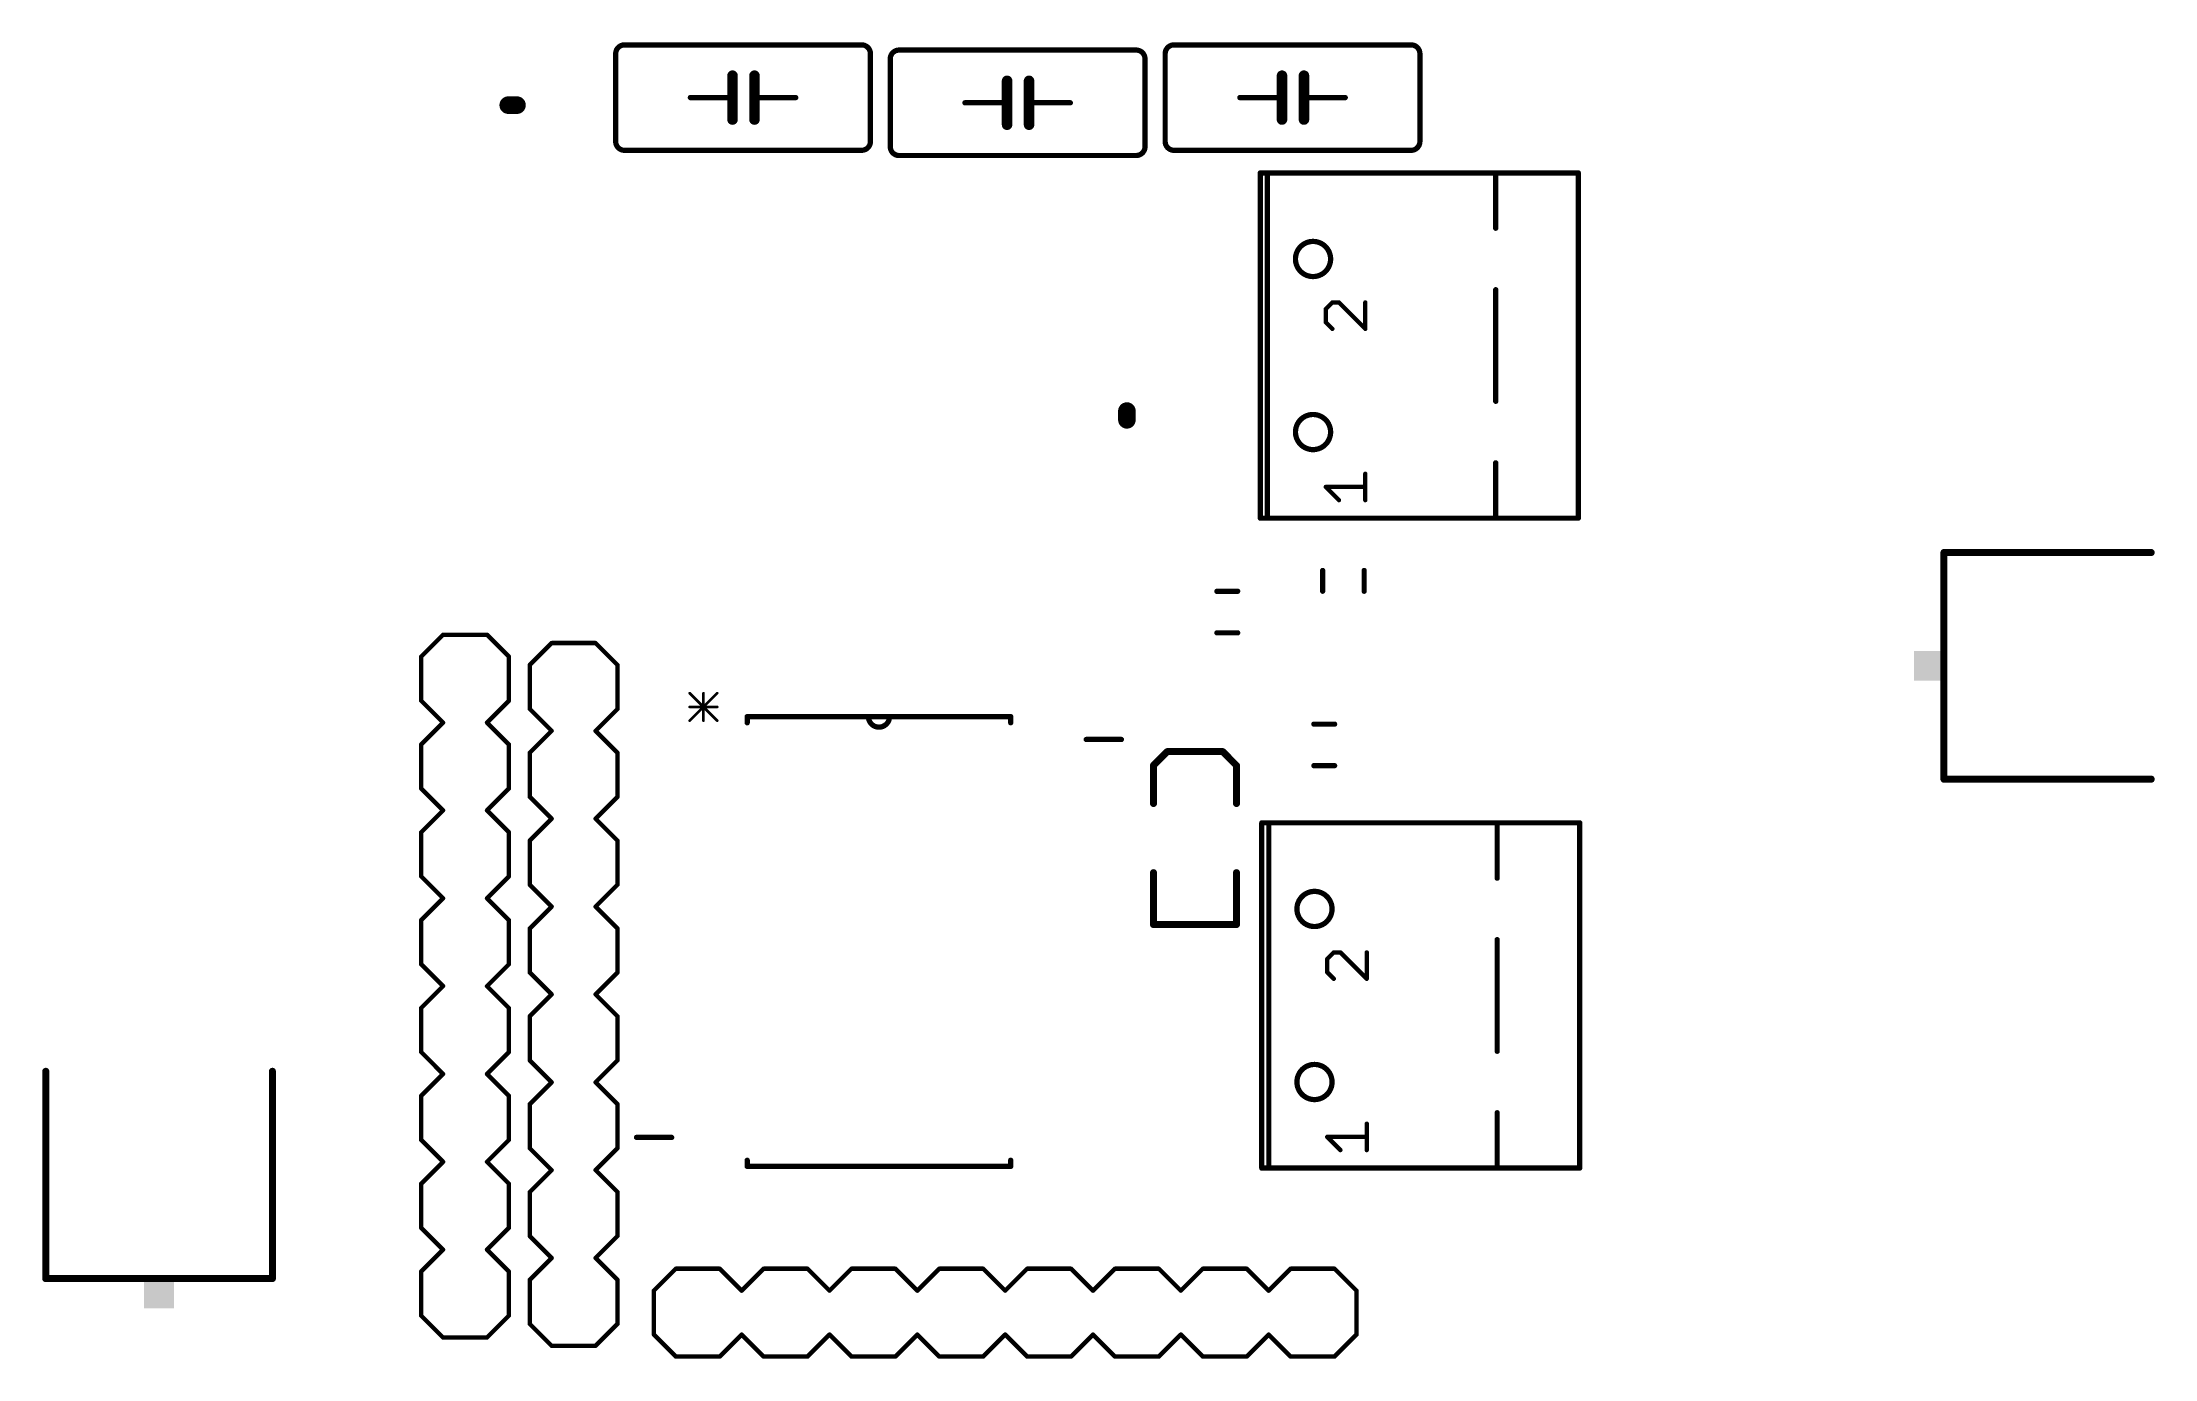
# Model space of a CAD drawing. Extents: x -10.7 to 50.4, y 0.1 to 38.2.
import ezdxf

# ---------------------------------------------------------------- set-up
doc = ezdxf.new("R2010")
doc.units = 0
doc.layers.add('21', color=251, linetype='CONTINUOUS')

# ---------------------------------------------------------------- blocks, each defined once
blk = doc.blocks.new('RECT')
blk.add_solid([(-0.5, -0.5), (0.5, -0.5), (-0.5, 0.5), (0.5, 0.5)])

msp = doc.modelspace()

# ---------------------------------------------------------------- linework, layer by layer
at = {"layer": '21'}
for points, const_width in [([(6.121, 38.084, 0.4142), (5.867, 37.83)], 0.1524), ([(5.9051, 37.83, 1), (5.8289, 37.83)], 0.0762), ([(6.121, 38.1221, 1), (6.121, 38.0459)], 0.0762), ([(6.121, 38.0459, 1), (6.121, 38.1221)], 0.0762), ([(13.233, 37.83, 0.4142), (12.979, 38.084)], 0.1524), ([(12.979, 38.1221, 1), (12.979, 38.0459)], 0.0762), ([(12.979, 38.0459, 1), (12.979, 38.1221)], 0.0762), ([(13.2711, 37.83, 1), (13.1949, 37.83)], 0.0762), ([(14.061, 37.934, 0.4142), (13.807, 37.68)], 0.1524), ([(14.061, 37.9721, 1), (14.061, 37.8959)], 0.0762), ([(14.061, 37.8959, 1), (14.061, 37.9721)], 0.0762), ([(21.173, 37.68, 0.4142), (20.919, 37.934)], 0.1524), ([(20.919, 37.9721, 1), (20.919, 37.8959)], 0.0762), ([(20.919, 37.8959, 1), (20.919, 37.9721)], 0.0762), ([(22.011, 38.084, 0.4142), (21.757, 37.83)], 0.1524), ([(21.7951, 37.83, 1), (21.7189, 37.83)], 0.0762), ([(22.011, 38.1221, 1), (22.011, 38.0459)], 0.0762), ([(22.011, 38.0459, 1), (22.011, 38.1221)], 0.0762), ([(29.123, 37.83, 0.4142), (28.869, 38.084)], 0.1524), ([(28.869, 38.1221, 1), (28.869, 38.0459)], 0.0762), ([(28.869, 38.0459, 1), (28.869, 38.1221)], 0.0762), ([(29.1611, 37.83, 1), (29.0849, 37.83)], 0.0762), ([(5.8289, 37.83, 1), (5.9051, 37.83)], 0.0762), ([(9.3214, 37.195, 1), (9.169, 37.195)], 0.1524), ([(9.9564, 37.195, 1), (9.804, 37.195)], 0.1524), ([(13.1949, 37.83, 1), (13.2711, 37.83)], 0.0762), ([(13.8451, 37.68, 1), (13.7689, 37.68)], 0.0762), ([(13.7689, 37.68, 1), (13.8451, 37.68)], 0.0762), ([(21.2111, 37.68, 1), (21.1349, 37.68)], 0.0762), ([(21.1349, 37.68, 1), (21.2111, 37.68)], 0.0762), ([(21.7189, 37.83, 1), (21.7951, 37.83)], 0.0762), ([(25.2114, 37.195, 1), (25.059, 37.195)], 0.1524), ([(25.8464, 37.195, 1), (25.694, 37.195)], 0.1524), ([(29.0849, 37.83, 1), (29.1611, 37.83)], 0.0762), ([(9.3214, 36.56, 1), (9.169, 36.56)], 0.1524), ([(9.9564, 36.56, 1), (9.804, 36.56)], 0.1524), ([(17.2614, 37.045, 1), (17.109, 37.045)], 0.1524), ([(17.8964, 37.045, 1), (17.744, 37.045)], 0.1524), ([(25.2114, 36.56, 1), (25.059, 36.56)], 0.1524), ([(25.8464, 36.56, 1), (25.694, 36.56)], 0.1524), ([(2.7593, 36.4688, 1), (2.7593, 36.2148)], 0.254), ([(3.0133, 36.2148, 1), (3.0133, 36.4688)], 0.254), ([(8.026, 36.5981, 1), (8.026, 36.5219)], 0.0762), ([(9.169, 36.56, 1), (9.3214, 36.56)], 0.1524), ([(9.2452, 36.5219, 1), (9.2452, 36.5981)], 0.0762), ([(9.804, 36.56, 1), (9.9564, 36.56)], 0.1524), ([(9.8802, 36.5981, 1), (9.8802, 36.5219)], 0.0762), ([(11.074, 36.5219, 1), (11.074, 36.5981)], 0.0762), ([(15.966, 36.4481, 1), (15.966, 36.3719)], 0.0762), ([(17.2614, 36.41, 1), (17.109, 36.41)], 0.1524), ([(17.109, 36.41, 1), (17.2614, 36.41)], 0.1524), ([(17.1852, 36.3719, 1), (17.1852, 36.4481)], 0.0762), ([(17.8964, 36.41, 1), (17.744, 36.41)], 0.1524), ([(17.744, 36.41, 1), (17.8964, 36.41)], 0.1524), ([(17.8202, 36.4481, 1), (17.8202, 36.3719)], 0.0762), ([(19.014, 36.3719, 1), (19.014, 36.4481)], 0.0762), ([(23.916, 36.5981, 1), (23.916, 36.5219)], 0.0762), ([(25.059, 36.56, 1), (25.2114, 36.56)], 0.1524), ([(25.1352, 36.5219, 1), (25.1352, 36.5981)], 0.0762), ([(25.694, 36.56, 1), (25.8464, 36.56)], 0.1524), ([(25.7702, 36.5981, 1), (25.7702, 36.5219)], 0.0762), ([(26.964, 36.5219, 1), (26.964, 36.5981)], 0.0762), ([(9.169, 35.925, 1), (9.3214, 35.925)], 0.1524), ([(9.804, 35.925, 1), (9.9564, 35.925)], 0.1524), ([(17.109, 35.775, 1), (17.2614, 35.775)], 0.1524), ([(17.744, 35.775, 1), (17.8964, 35.775)], 0.1524), ([(25.059, 35.925, 1), (25.2114, 35.925)], 0.1524), ([(25.694, 35.925, 1), (25.8464, 35.925)], 0.1524), ([(5.867, 35.29, 0.4142), (6.121, 35.036)], 0.1524), ([(5.9051, 35.29, 1), (5.8289, 35.29)], 0.0762), ([(5.8289, 35.29, 1), (5.9051, 35.29)], 0.0762), ([(6.121, 35.0741, 1), (6.121, 34.9979)], 0.0762), ([(6.121, 34.9979, 1), (6.121, 35.0741)], 0.0762), ([(12.979, 35.036, 0.4142), (13.233, 35.29)], 0.1524), ([(12.979, 35.0741, 1), (12.979, 34.9979)], 0.0762), ([(12.979, 34.9979, 1), (12.979, 35.0741)], 0.0762), ([(13.2711, 35.29, 1), (13.1949, 35.29)], 0.0762), ([(13.1949, 35.29, 1), (13.2711, 35.29)], 0.0762), ([(13.807, 35.14, 0.4142), (14.061, 34.886)], 0.1524), ([(13.8451, 35.14, 1), (13.7689, 35.14)], 0.0762), ([(13.7689, 35.14, 1), (13.8451, 35.14)], 0.0762), ([(14.061, 34.9241, 1), (14.061, 34.8479)], 0.0762), ([(14.061, 34.8479, 1), (14.061, 34.9241)], 0.0762), ([(20.919, 34.886, 0.4142), (21.173, 35.14)], 0.1524), ([(20.919, 34.9241, 1), (20.919, 34.8479)], 0.0762), ([(20.919, 34.8479, 1), (20.919, 34.9241)], 0.0762), ([(21.2111, 35.14, 1), (21.1349, 35.14)], 0.0762), ([(21.1349, 35.14, 1), (21.2111, 35.14)], 0.0762), ([(21.757, 35.29, 0.4142), (22.011, 35.036)], 0.1524), ([(21.7951, 35.29, 1), (21.7189, 35.29)], 0.0762), ([(21.7189, 35.29, 1), (21.7951, 35.29)], 0.0762), ([(22.011, 35.0741, 1), (22.011, 34.9979)], 0.0762), ([(22.011, 34.9979, 1), (22.011, 35.0741)], 0.0762), ([(28.869, 35.036, 0.4142), (29.123, 35.29)], 0.1524), ([(28.869, 35.0741, 1), (28.869, 34.9979)], 0.0762), ([(28.869, 34.9979, 1), (28.869, 35.0741)], 0.0762), ([(29.1611, 35.29, 1), (29.0849, 35.29)], 0.0762), ([(29.0849, 35.29, 1), (29.1611, 35.29)], 0.0762), ([(24.5087, 34.421, 1), (24.5087, 34.3448)], 0.0762), ([(24.5468, 34.3829, 1), (24.4706, 34.3829)], 0.0762), ([(24.7498, 34.3829, 1), (24.6736, 34.3829)], 0.0762), ([(24.7117, 34.421, 1), (24.7117, 34.3448)], 0.0762), ([(24.7117, 34.3448, 1), (24.7117, 34.421)], 0.0762), ([(31.3538, 34.3829, 1), (31.2776, 34.3829)], 0.0762), ([(31.3157, 34.421, 1), (31.3157, 34.3448)], 0.0762), ([(31.3157, 34.3448, 1), (31.3157, 34.421)], 0.0762), ([(33.7418, 34.3829, 1), (33.6656, 34.3829)], 0.0762), ([(33.7037, 34.3448, 1), (33.7037, 34.421)], 0.0762), ([(26.0329, 31.3857, 1), (26.0329, 32.4017, 1), (26.0329, 31.3857)], 0.1524), ([(31.2776, 32.7829, 1), (31.3538, 32.7829)], 0.0762), ([(26.5909, 30.6688, 1), (26.5909, 30.6053)], 0.0635), ([(26.6134, 30.6146, 1), (26.5685, 30.6595)], 0.0635), ([(26.804, 30.6595, 1), (26.7591, 30.6146)], 0.0635), ([(26.7816, 30.6053, 1), (26.7816, 30.6688)], 0.0635), ([(27.576, 30.637, 1), (27.5125, 30.637)], 0.0635), ([(31.3538, 31.0049, 1), (31.2776, 31.0049)], 0.0762), ([(26.432, 30.4463, 1), (26.3685, 30.4463)], 0.0635), ([(26.3778, 30.4688, 1), (26.4227, 30.4239)], 0.0635), ([(26.4227, 30.0875, 1), (26.3778, 30.0426)], 0.0635), ([(26.3685, 30.065, 1), (26.432, 30.065)], 0.0635), ([(26.5685, 29.8519, 1), (26.6134, 29.8968)], 0.0635), ([(27.5125, 29.8744, 1), (27.576, 29.8744)], 0.0635), ([(27.5218, 29.8519, 1), (27.5667, 29.8968)], 0.0635), ([(20.777, 27.497, 1), (20.523, 27.497)], 0.254), ([(31.2776, 27.7789, 1), (31.3538, 27.7789)], 0.0762), ([(20.523, 27.243, 1), (20.777, 27.243)], 0.254), ([(26.0329, 26.3819, 1), (26.0329, 27.3979, 1), (26.0329, 26.3819)], 0.1524), ([(27.576, 25.684, 1), (27.5125, 25.684)], 0.0635), ([(31.3538, 26.0009, 1), (31.2776, 26.0009)], 0.0762), ([(26.4227, 25.3251, 1), (26.3778, 25.2802)], 0.0635), ([(26.4003, 25.3344, 1), (26.4003, 25.2709)], 0.0635), ([(27.5442, 25.2709, 1), (27.5442, 25.3344)], 0.0635), ([(24.5087, 24.439, 1), (24.5087, 24.3628)], 0.0762), ([(24.4706, 24.4009, 1), (24.5468, 24.4009)], 0.0762), ([(24.7117, 24.439, 1), (24.7117, 24.3628)], 0.0762), ([(24.6736, 24.4009, 1), (24.7498, 24.4009)], 0.0762), ([(24.7117, 24.3628, 1), (24.7117, 24.439)], 0.0762), ([(26.7591, 24.8989, 1), (26.804, 24.9438)], 0.0635), ([(27.5125, 24.9214, 1), (27.576, 24.9214)], 0.0635), ([(31.3157, 24.439, 1), (31.3157, 24.3628)], 0.0762), ([(31.2776, 24.4009, 1), (31.3538, 24.4009)], 0.0762), ([(31.3157, 24.3628, 1), (31.3157, 24.439)], 0.0762), ([(33.6656, 24.4009, 1), (33.7418, 24.4009)], 0.0762), ([(33.7037, 24.3628, 1), (33.7037, 24.439)], 0.0762), ([(44.3286, 23.407, 1), (44.227, 23.407)], 0.1016), ([(44.2778, 23.4578, 1), (44.2778, 23.3562)], 0.1016), ([(50.2722, 23.3558, 1), (50.2722, 23.4574)], 0.1016), ([(26.349, 22.8875, 1), (26.2728, 22.8875)], 0.0762), ([(27.549, 22.8875, 1), (27.4728, 22.8875)], 0.0762), ([(23.2531, 22.3234, 1), (23.2531, 22.2472)], 0.0762), ([(23.8531, 22.2472, 1), (23.8531, 22.3234)], 0.0762), ([(26.2728, 22.2875, 1), (26.349, 22.2875)], 0.0762), ([(27.4728, 22.2875, 1), (27.549, 22.2875)], 0.0762), ([(0.875, 21.0617, 1), (0.875, 20.9983)], 0.0635), ([(0.8975, 21.0075, 1), (0.8525, 21.0525)], 0.0635), ([(2.1675, 21.0525, 1), (2.1225, 21.0075)], 0.0635), ([(2.145, 20.9983, 1), (2.145, 21.0617)], 0.0635), ([(4.015, 20.8218, 1), (4.015, 20.7583)], 0.0635), ([(4.0375, 20.7675, 1), (3.9925, 20.8125)], 0.0635), ([(5.3075, 20.8125, 1), (5.2625, 20.7675)], 0.0635), ([(5.285, 20.7583, 1), (5.285, 20.8218)], 0.0635), ([(23.2531, 21.1234, 1), (23.2531, 21.0472)], 0.0762), ([(23.8531, 21.0472, 1), (23.8531, 21.1234)], 0.0762), ([(0.2175, 20.4175, 1), (0.2625, 20.3725)], 0.0635), ([(0.2718, 20.395, 1), (0.2083, 20.395)], 0.0635), ([(2.8118, 20.395, 1), (2.7483, 20.395)], 0.0635), ([(2.7575, 20.3725, 1), (2.8025, 20.4175)], 0.0635), ([(3.3575, 20.1775, 1), (3.4025, 20.1325)], 0.0635), ([(3.4118, 20.155, 1), (3.3483, 20.155)], 0.0635), ([(5.9517, 20.155, 1), (5.8883, 20.155)], 0.0635), ([(5.8975, 20.1325, 1), (5.9425, 20.1775)], 0.0635), ([(0.2625, 19.1475, 1), (0.2175, 19.1025)], 0.0635), ([(0.2083, 19.125, 1), (0.2718, 19.125)], 0.0635), ([(2.7483, 19.125, 1), (2.8118, 19.125)], 0.0635), ([(2.8025, 19.1025, 1), (2.7575, 19.1475)], 0.0635), ([(3.4025, 18.9075, 1), (3.3575, 18.8625)], 0.0635), ([(5.9425, 18.8625, 1), (5.8975, 18.9075)], 0.0635), ([(8.0198, 19.3541, 1), (7.9928, 19.3271)], 0.0381), ([(8.0063, 18.9614, 1), (8.0063, 18.9233)], 0.0381), ([(8.4236, 19.3406, 1), (8.3855, 19.3406)], 0.0381), ([(8.8163, 19.3271, 1), (8.7894, 19.3541)], 0.0381), ([(8.8028, 18.9233, 1), (8.8028, 18.9614)], 0.0381), ([(0.8975, 18.4675, 1), (0.8525, 18.5125)], 0.0635), ([(0.8525, 18.4675, 1), (0.8975, 18.5125)], 0.0635), ([(2.1675, 18.5125, 1), (2.1225, 18.4675)], 0.0635), ([(2.1225, 18.5125, 1), (2.1675, 18.4675)], 0.0635), ([(3.3483, 18.885, 1), (3.4118, 18.885)], 0.0635), ([(5.8883, 18.885, 1), (5.9517, 18.885)], 0.0635), ([(7.9928, 18.5575, 1), (8.0198, 18.5306)], 0.0381), ([(8.3855, 18.544, 1), (8.4236, 18.544)], 0.0381), ([(8.7894, 18.5306, 1), (8.8163, 18.5575)], 0.0381), ([(9.67, 18.7005, 1), (9.67, 18.6243)], 0.0762), ([(9.7081, 18.6624, 1), (9.6319, 18.6624)], 0.0762), ([(9.6319, 18.4846, 1), (9.7081, 18.4846)], 0.0762), ([(13.1752, 18.7005, 1), (13.1752, 18.6243)], 0.0762), ([(13.1752, 18.6624, 1), (13.7848, 18.6624)], 0.1524), ([(13.2133, 18.6624, 1), (13.1371, 18.6624)], 0.0762), ([(13.1752, 18.6243, 1), (13.1752, 18.7005)], 0.0762), ([(13.7848, 18.7005, 1), (13.7848, 18.6243)], 0.0762), ([(13.8229, 18.6624, 1), (13.7467, 18.6624)], 0.0762), ([(13.7848, 18.6243, 1), (13.7848, 18.7005)], 0.0762), ([(17.3281, 18.6624, 1), (17.2519, 18.6624)], 0.0762), ([(17.2519, 18.4846, 1), (17.3281, 18.4846)], 0.0762), ([(17.29, 18.6243, 1), (17.29, 18.7005)], 0.0762), ([(26.0569, 18.4824, 1), (26.0569, 18.4062)], 0.0762), ([(26.6569, 18.4062, 1), (26.6569, 18.4824)], 0.0762), ([(0.2175, 17.8775, 1), (0.2625, 17.8325)], 0.0635), ([(0.2718, 17.855, 1), (0.2083, 17.855)], 0.0635), ([(2.8118, 17.855, 1), (2.7483, 17.855)], 0.0635), ([(2.7575, 17.8325, 1), (2.8025, 17.8775)], 0.0635), ([(4.0375, 18.2275, 1), (3.9925, 18.2725)], 0.0635), ([(3.9925, 18.2275, 1), (4.0375, 18.2725)], 0.0635), ([(5.3075, 18.2725, 1), (5.2625, 18.2275)], 0.0635), ([(5.2625, 18.2725, 1), (5.3075, 18.2275)], 0.0635), ([(19.4744, 18.0401, 1), (19.4744, 17.9639)], 0.0762), ([(20.4904, 17.9639, 1), (20.4904, 18.0401)], 0.0762), ([(21.819, 17.7011, 1), (21.819, 17.5995)], 0.1016), ([(21.8549, 17.6144, 1), (21.7831, 17.6862)], 0.1016), ([(23.4549, 17.6862, 1), (23.3831, 17.6144)], 0.1016), ([(23.419, 17.5995, 1), (23.419, 17.7011)], 0.1016), ([(3.3575, 17.6375, 1), (3.4025, 17.5925)], 0.0635), ([(3.4118, 17.615, 1), (3.3483, 17.615)], 0.0635), ([(5.9517, 17.615, 1), (5.8883, 17.615)], 0.0635), ([(5.8975, 17.5925, 1), (5.9425, 17.6375)], 0.0635), ([(21.4698, 17.2503, 1), (21.3682, 17.2503)], 0.1016), ([(21.3831, 17.2862, 1), (21.4549, 17.2144)], 0.1016), ([(23.8698, 17.2503, 1), (23.7682, 17.2503)], 0.1016), ([(23.7831, 17.2144, 1), (23.8549, 17.2862)], 0.1016), ([(26.0569, 17.2824, 1), (26.0569, 17.2062)], 0.0762), ([(26.6569, 17.2062, 1), (26.6569, 17.2824)], 0.0762), ([(0.2625, 16.6075, 1), (0.2175, 16.5625)], 0.0635), ([(0.2083, 16.585, 1), (0.2718, 16.585)], 0.0635), ([(2.7483, 16.585, 1), (2.8118, 16.585)], 0.0635), ([(2.8025, 16.5625, 1), (2.7575, 16.6075)], 0.0635), ([(44.2778, 16.9038, 1), (44.2778, 16.8022)], 0.1016), ([(44.227, 16.853, 1), (44.3286, 16.853)], 0.1016), ([(50.2722, 16.8026, 1), (50.2722, 16.9042)], 0.1016), ([(0.8525, 15.9275, 1), (0.8975, 15.9725)], 0.0635), ([(0.8975, 15.9275, 1), (0.8525, 15.9725)], 0.0635), ([(2.1675, 15.9725, 1), (2.1225, 15.9275)], 0.0635), ([(2.1225, 15.9725, 1), (2.1675, 15.9275)], 0.0635), ([(3.4025, 16.3675, 1), (3.3575, 16.3225)], 0.0635), ([(3.3483, 16.345, 1), (3.4118, 16.345)], 0.0635), ([(5.8883, 16.345, 1), (5.9517, 16.345)], 0.0635), ([(5.9425, 16.3225, 1), (5.8975, 16.3675)], 0.0635), ([(21.3682, 16.1503, 1), (21.4698, 16.1503)], 0.1016), ([(23.7682, 16.1503, 1), (23.8698, 16.1503)], 0.1016), ([(0.2175, 15.3375, 1), (0.2625, 15.2925)], 0.0635), ([(0.2718, 15.315, 1), (0.2083, 15.315)], 0.0635), ([(2.8118, 15.315, 1), (2.7483, 15.315)], 0.0635), ([(2.7575, 15.2925, 1), (2.8025, 15.3375)], 0.0635), ([(4.0375, 15.6875, 1), (3.9925, 15.7325)], 0.0635), ([(3.9925, 15.6875, 1), (4.0375, 15.7325)], 0.0635), ([(5.3075, 15.7325, 1), (5.2625, 15.6875)], 0.0635), ([(5.2625, 15.7325, 1), (5.3075, 15.6875)], 0.0635), ([(24.5507, 15.6286, 1), (24.5507, 15.5524)], 0.0762), ([(24.5888, 15.5905, 1), (24.5126, 15.5905)], 0.0762), ([(24.7918, 15.5905, 1), (24.7156, 15.5905)], 0.0762), ([(24.7537, 15.6286, 1), (24.7537, 15.5524)], 0.0762), ([(24.7537, 15.5524, 1), (24.7537, 15.6286)], 0.0762), ([(31.3958, 15.5905, 1), (31.3196, 15.5905)], 0.0762), ([(31.3577, 15.6286, 1), (31.3577, 15.5524)], 0.0762), ([(31.3577, 15.5524, 1), (31.3577, 15.6286)], 0.0762), ([(33.7838, 15.5905, 1), (33.7076, 15.5905)], 0.0762), ([(33.7457, 15.5524, 1), (33.7457, 15.6286)], 0.0762), ([(3.3575, 15.0975, 1), (3.4025, 15.0525)], 0.0635), ([(3.4118, 15.075, 1), (3.3483, 15.075)], 0.0635), ([(5.9517, 15.075, 1), (5.8883, 15.075)], 0.0635), ([(5.8975, 15.0525, 1), (5.9425, 15.0975)], 0.0635), ([(0.2625, 14.0675, 1), (0.2175, 14.0225)], 0.0635), ([(0.2083, 14.045, 1), (0.2718, 14.045)], 0.0635), ([(2.7483, 14.045, 1), (2.8118, 14.045)], 0.0635), ([(2.8025, 14.0225, 1), (2.7575, 14.0675)], 0.0635), ([(21.4698, 14.1503, 1), (21.3682, 14.1503)], 0.1016), ([(23.8698, 14.1503, 1), (23.7682, 14.1503)], 0.1016), ([(0.8975, 13.3875, 1), (0.8525, 13.4325)], 0.0635), ([(0.8525, 13.3875, 1), (0.8975, 13.4325)], 0.0635), ([(2.1675, 13.4325, 1), (2.1225, 13.3875)], 0.0635), ([(2.1225, 13.4325, 1), (2.1675, 13.3875)], 0.0635), ([(3.4025, 13.8275, 1), (3.3575, 13.7825)], 0.0635), ([(3.3483, 13.805, 1), (3.4118, 13.805)], 0.0635), ([(5.8883, 13.805, 1), (5.9517, 13.805)], 0.0635), ([(5.9425, 13.7825, 1), (5.8975, 13.8275)], 0.0635), ([(26.0749, 12.5933, 1), (26.0749, 13.6093, 1), (26.0749, 12.5933)], 0.1524), ([(31.3196, 13.9905, 1), (31.3958, 13.9905)], 0.0762), ([(0.2175, 12.7975, 1), (0.2625, 12.7525)], 0.0635), ([(0.2718, 12.775, 1), (0.2083, 12.775)], 0.0635), ([(2.8118, 12.775, 1), (2.7483, 12.775)], 0.0635), ([(2.7575, 12.7525, 1), (2.8025, 12.7975)], 0.0635), ([(4.0375, 13.1475, 1), (3.9925, 13.1925)], 0.0635), ([(3.9925, 13.1475, 1), (4.0375, 13.1925)], 0.0635), ([(5.3075, 13.1925, 1), (5.2625, 13.1475)], 0.0635), ([(5.2625, 13.1925, 1), (5.3075, 13.1475)], 0.0635), ([(3.3575, 12.5575, 1), (3.4025, 12.5125)], 0.0635), ([(3.4118, 12.535, 1), (3.3483, 12.535)], 0.0635), ([(5.9517, 12.535, 1), (5.8883, 12.535)], 0.0635), ([(5.8975, 12.5125, 1), (5.9425, 12.5575)], 0.0635), ([(21.419, 12.7011, 1), (21.419, 12.5995)], 0.1016), ([(21.3682, 12.6503, 1), (21.4698, 12.6503)], 0.1016), ([(23.7682, 12.6503, 1), (23.8698, 12.6503)], 0.1016), ([(23.819, 12.5995, 1), (23.819, 12.7011)], 0.1016), ([(31.3958, 12.2125, 1), (31.3196, 12.2125)], 0.0762), ([(26.474, 11.654, 1), (26.4105, 11.654)], 0.0635), ([(26.4198, 11.6764, 1), (26.4647, 11.6315)], 0.0635), ([(26.6329, 11.8764, 1), (26.6329, 11.8129)], 0.0635), ([(26.6553, 11.8222, 1), (26.6104, 11.8671)], 0.0635), ([(26.846, 11.8671, 1), (26.8011, 11.8222)], 0.0635), ([(26.8236, 11.8129, 1), (26.8236, 11.8764)], 0.0635), ([(27.618, 11.8447, 1), (27.5545, 11.8447)], 0.0635), ([(0.2625, 11.5275, 1), (0.2175, 11.4825)], 0.0635), ([(0.2083, 11.505, 1), (0.2718, 11.505)], 0.0635), ([(2.7483, 11.505, 1), (2.8118, 11.505)], 0.0635), ([(2.8025, 11.4825, 1), (2.7575, 11.5275)], 0.0635), ([(3.4025, 11.2875, 1), (3.3575, 11.2425)], 0.0635), ([(3.3483, 11.265, 1), (3.4118, 11.265)], 0.0635), ([(5.8883, 11.265, 1), (5.9517, 11.265)], 0.0635), ([(5.9425, 11.2425, 1), (5.8975, 11.2875)], 0.0635), ([(26.4647, 11.2951, 1), (26.4198, 11.2502)], 0.0635), ([(26.4105, 11.2727, 1), (26.474, 11.2727)], 0.0635), ([(26.6104, 11.0596, 1), (26.6553, 11.1045)], 0.0635), ([(27.5545, 11.082, 1), (27.618, 11.082)], 0.0635), ([(27.5638, 11.0596, 1), (27.6087, 11.1045)], 0.0635), ([(0.8975, 10.8475, 1), (0.8525, 10.8925)], 0.0635), ([(0.8525, 10.8475, 1), (0.8975, 10.8925)], 0.0635), ([(2.1675, 10.8925, 1), (2.1225, 10.8475)], 0.0635), ([(2.1225, 10.8925, 1), (2.1675, 10.8475)], 0.0635), ([(3.9925, 10.6075, 1), (4.0375, 10.6525)], 0.0635), ([(4.0375, 10.6075, 1), (3.9925, 10.6525)], 0.0635), ([(5.3075, 10.6525, 1), (5.2625, 10.6075)], 0.0635), ([(5.2625, 10.6525, 1), (5.3075, 10.6075)], 0.0635), ([(0.2175, 10.2575, 1), (0.2625, 10.2125)], 0.0635), ([(0.2718, 10.235, 1), (0.2083, 10.235)], 0.0635), ([(2.8118, 10.235, 1), (2.7483, 10.235)], 0.0635), ([(2.7575, 10.2125, 1), (2.8025, 10.2575)], 0.0635), ([(3.3575, 10.0175, 1), (3.4025, 9.9725)], 0.0635), ([(3.4118, 9.995, 1), (3.3483, 9.995)], 0.0635), ([(5.9517, 9.995, 1), (5.8883, 9.995)], 0.0635), ([(5.8975, 9.9725, 1), (5.9425, 10.0175)], 0.0635), ([(0.2625, 8.9875, 1), (0.2175, 8.9425)], 0.0635), ([(0.2083, 8.965, 1), (0.2718, 8.965)], 0.0635), ([(2.7483, 8.965, 1), (2.8118, 8.965)], 0.0635), ([(2.8025, 8.9425, 1), (2.7575, 8.9875)], 0.0635), ([(3.4025, 8.7475, 1), (3.3575, 8.7025)], 0.0635), ([(3.3483, 8.725, 1), (3.4118, 8.725)], 0.0635), ([(5.8883, 8.725, 1), (5.9517, 8.725)], 0.0635), ([(5.9425, 8.7025, 1), (5.8975, 8.7475)], 0.0635), ([(26.0749, 7.5895, 1), (26.0749, 8.6055, 1), (26.0749, 7.5895)], 0.1524), ([(31.3196, 8.9865, 1), (31.3958, 8.9865)], 0.0762), ([(-10.5635, 8.4073, 1), (-10.6651, 8.4073)], 0.1016), ([(-4.0103, 8.4073, 1), (-4.1119, 8.4073)], 0.1016), ([(0.8525, 8.3075, 1), (0.8975, 8.3525)], 0.0635), ([(0.8975, 8.3075, 1), (0.8525, 8.3525)], 0.0635), ([(2.1675, 8.3525, 1), (2.1225, 8.3075)], 0.0635), ([(2.1225, 8.3525, 1), (2.1675, 8.3075)], 0.0635), ([(3.9925, 8.0675, 1), (4.0375, 8.1125)], 0.0635), ([(4.0375, 8.0675, 1), (3.9925, 8.1125)], 0.0635), ([(5.3075, 8.1125, 1), (5.2625, 8.0675)], 0.0635), ([(5.2625, 8.1125, 1), (5.3075, 8.0675)], 0.0635), ([(0.2175, 7.7175, 1), (0.2625, 7.6725)], 0.0635), ([(0.2718, 7.695, 1), (0.2083, 7.695)], 0.0635), ([(2.8118, 7.695, 1), (2.7483, 7.695)], 0.0635), ([(2.7575, 7.6725, 1), (2.8025, 7.7175)], 0.0635), ([(3.3575, 7.4775, 1), (3.4025, 7.4325)], 0.0635), ([(3.4118, 7.455, 1), (3.3483, 7.455)], 0.0635), ([(5.9517, 7.455, 1), (5.8883, 7.455)], 0.0635), ([(5.8975, 7.4325, 1), (5.9425, 7.4775)], 0.0635), ([(27.618, 6.8917, 1), (27.5545, 6.8917)], 0.0635), ([(31.3958, 7.2085, 1), (31.3196, 7.2085)], 0.0762), ([(0.2625, 6.4475, 1), (0.2175, 6.4025)], 0.0635), ([(0.2083, 6.425, 1), (0.2718, 6.425)], 0.0635), ([(2.7483, 6.425, 1), (2.8118, 6.425)], 0.0635), ([(2.8025, 6.4025, 1), (2.7575, 6.4475)], 0.0635), ([(3.4025, 6.2075, 1), (3.3575, 6.1625)], 0.0635), ([(3.3483, 6.185, 1), (3.4118, 6.185)], 0.0635), ([(5.8883, 6.185, 1), (5.9517, 6.185)], 0.0635), ([(5.9425, 6.1625, 1), (5.8975, 6.2075)], 0.0635), ([(6.4696, 6.5339, 1), (6.4696, 6.4577)], 0.0762), ([(7.4856, 6.4577, 1), (7.4856, 6.5339)], 0.0762), ([(26.4422, 6.5421, 1), (26.4422, 6.4786)], 0.0635), ([(26.4647, 6.5328, 1), (26.4198, 6.4879)], 0.0635), ([(26.8011, 6.1066, 1), (26.846, 6.1515)], 0.0635), ([(27.5545, 6.129, 1), (27.618, 6.129)], 0.0635), ([(27.5862, 6.4786, 1), (27.5862, 6.5421)], 0.0635), ([(0.8975, 5.7675, 1), (0.8525, 5.8125)], 0.0635), ([(0.8525, 5.7675, 1), (0.8975, 5.8125)], 0.0635), ([(2.1675, 5.8125, 1), (2.1225, 5.7675)], 0.0635), ([(2.1225, 5.8125, 1), (2.1675, 5.7675)], 0.0635), ([(4.0375, 5.5275, 1), (3.9925, 5.5725)], 0.0635), ([(3.9925, 5.5275, 1), (4.0375, 5.5725)], 0.0635), ([(5.3075, 5.5725, 1), (5.2625, 5.5275)], 0.0635), ([(5.2625, 5.5725, 1), (5.3075, 5.5275)], 0.0635), ([(9.7081, 5.8354, 1), (9.6319, 5.8354)], 0.0762), ([(9.67, 5.6957, 1), (9.67, 5.6195)], 0.0762), ([(9.6319, 5.6576, 1), (9.7081, 5.6576)], 0.0762), ([(17.3281, 5.8354, 1), (17.2519, 5.8354)], 0.0762), ([(17.2519, 5.6576, 1), (17.3281, 5.6576)], 0.0762), ([(17.29, 5.6195, 1), (17.29, 5.6957)], 0.0762), ([(24.5507, 5.6466, 1), (24.5507, 5.5704)], 0.0762), ([(24.5126, 5.6085, 1), (24.5888, 5.6085)], 0.0762), ([(24.7537, 5.6466, 1), (24.7537, 5.5704)], 0.0762), ([(24.7156, 5.6085, 1), (24.7918, 5.6085)], 0.0762), ([(24.7537, 5.5704, 1), (24.7537, 5.6466)], 0.0762), ([(31.3577, 5.6466, 1), (31.3577, 5.5704)], 0.0762), ([(31.3196, 5.6085, 1), (31.3958, 5.6085)], 0.0762), ([(31.3577, 5.5704, 1), (31.3577, 5.6466)], 0.0762), ([(33.7076, 5.6085, 1), (33.7838, 5.6085)], 0.0762), ([(33.7457, 5.5704, 1), (33.7457, 5.6466)], 0.0762), ([(0.2175, 5.1775, 1), (0.2625, 5.1325)], 0.0635), ([(0.2718, 5.155, 1), (0.2083, 5.155)], 0.0635), ([(2.8118, 5.155, 1), (2.7483, 5.155)], 0.0635), ([(2.7575, 5.1325, 1), (2.8025, 5.1775)], 0.0635), ([(3.3575, 4.9375, 1), (3.4025, 4.8925)], 0.0635), ([(3.4118, 4.915, 1), (3.3483, 4.915)], 0.0635), ([(5.9517, 4.915, 1), (5.8883, 4.915)], 0.0635), ([(5.8975, 4.8925, 1), (5.9425, 4.9375)], 0.0635), ([(0.2625, 3.9075, 1), (0.2175, 3.8625)], 0.0635), ([(0.2083, 3.885, 1), (0.2718, 3.885)], 0.0635), ([(2.7483, 3.885, 1), (2.8118, 3.885)], 0.0635), ([(2.8025, 3.8625, 1), (2.7575, 3.9075)], 0.0635), ([(3.4025, 3.6675, 1), (3.3575, 3.6225)], 0.0635), ([(3.3483, 3.645, 1), (3.4118, 3.645)], 0.0635), ([(5.8883, 3.645, 1), (5.9517, 3.645)], 0.0635), ([(5.9425, 3.6225, 1), (5.8975, 3.6675)], 0.0635), ([(0.8975, 3.2275, 1), (0.8525, 3.2725)], 0.0635), ([(0.8525, 3.2275, 1), (0.8975, 3.2725)], 0.0635), ([(2.1675, 3.2725, 1), (2.1225, 3.2275)], 0.0635), ([(2.1225, 3.2725, 1), (2.1675, 3.2275)], 0.0635), ([(4.0375, 2.9875, 1), (3.9925, 3.0325)], 0.0635), ([(3.9925, 2.9875, 1), (4.0375, 3.0325)], 0.0635), ([(5.3075, 3.0325, 1), (5.2625, 2.9875)], 0.0635), ([(5.2625, 3.0325, 1), (5.3075, 2.9875)], 0.0635), ([(-10.6147, 2.4637, 1), (-10.6147, 2.3621)], 0.1016), ([(-10.6655, 2.4129, 1), (-10.5639, 2.4129)], 0.1016), ([(-4.1115, 2.4129, 1), (-4.0099, 2.4129)], 0.1016), ([(-4.0607, 2.3621, 1), (-4.0607, 2.4637)], 0.1016), ([(0.2175, 2.6375, 1), (0.2625, 2.5925)], 0.0635), ([(0.2718, 2.615, 1), (0.2083, 2.615)], 0.0635), ([(2.8118, 2.615, 1), (2.7483, 2.615)], 0.0635), ([(2.7575, 2.5925, 1), (2.8025, 2.6375)], 0.0635), ([(7.605, 2.7318, 1), (7.605, 2.6683)], 0.0635), ([(7.6275, 2.6775, 1), (7.5825, 2.7225)], 0.0635), ([(8.8975, 2.7225, 1), (8.8525, 2.6775)], 0.0635), ([(8.875, 2.6683, 1), (8.875, 2.7318)], 0.0635), ([(10.145, 2.7318, 1), (10.145, 2.6683)], 0.0635), ([(10.1675, 2.6775, 1), (10.1225, 2.7225)], 0.0635), ([(11.4375, 2.7225, 1), (11.3925, 2.6775)], 0.0635), ([(11.415, 2.6683, 1), (11.415, 2.7318)], 0.0635), ([(12.685, 2.7318, 1), (12.685, 2.6683)], 0.0635), ([(12.7075, 2.6775, 1), (12.6625, 2.7225)], 0.0635), ([(13.9775, 2.7225, 1), (13.9325, 2.6775)], 0.0635), ([(13.955, 2.6683, 1), (13.955, 2.7318)], 0.0635), ([(15.225, 2.7318, 1), (15.225, 2.6683)], 0.0635), ([(15.2475, 2.6775, 1), (15.2025, 2.7225)], 0.0635), ([(16.5175, 2.7225, 1), (16.4725, 2.6775)], 0.0635), ([(16.495, 2.6683, 1), (16.495, 2.7318)], 0.0635), ([(17.765, 2.7318, 1), (17.765, 2.6683)], 0.0635), ([(17.7875, 2.6775, 1), (17.7425, 2.7225)], 0.0635), ([(19.0575, 2.7225, 1), (19.0125, 2.6775)], 0.0635), ([(19.035, 2.6683, 1), (19.035, 2.7318)], 0.0635), ([(20.305, 2.7318, 1), (20.305, 2.6683)], 0.0635), ([(20.3275, 2.6775, 1), (20.2825, 2.7225)], 0.0635), ([(21.5975, 2.7225, 1), (21.5525, 2.6775)], 0.0635), ([(21.575, 2.6683, 1), (21.575, 2.7318)], 0.0635), ([(22.845, 2.7318, 1), (22.845, 2.6683)], 0.0635), ([(22.8675, 2.6775, 1), (22.8225, 2.7225)], 0.0635), ([(24.1375, 2.7225, 1), (24.0925, 2.6775)], 0.0635), ([(24.115, 2.6683, 1), (24.115, 2.7318)], 0.0635), ([(25.385, 2.7318, 1), (25.385, 2.6683)], 0.0635), ([(25.4075, 2.6775, 1), (25.3625, 2.7225)], 0.0635), ([(26.6775, 2.7225, 1), (26.6325, 2.6775)], 0.0635), ([(26.655, 2.6683, 1), (26.655, 2.7318)], 0.0635), ([(3.3575, 2.3975, 1), (3.4025, 2.3525)], 0.0635), ([(3.4118, 2.375, 1), (3.3483, 2.375)], 0.0635), ([(5.9517, 2.375, 1), (5.8883, 2.375)], 0.0635), ([(5.8975, 2.3525, 1), (5.9425, 2.3975)], 0.0635), ([(6.9475, 2.0875, 1), (6.9925, 2.0425)], 0.0635), ([(7.0018, 2.065, 1), (6.9383, 2.065)], 0.0635), ([(9.4875, 2.0875, 1), (9.5325, 2.0425)], 0.0635), ([(9.4875, 2.0425, 1), (9.5325, 2.0875)], 0.0635), ([(12.0275, 2.0875, 1), (12.0725, 2.0425)], 0.0635), ([(12.0275, 2.0425, 1), (12.0725, 2.0875)], 0.0635), ([(14.5675, 2.0875, 1), (14.6125, 2.0425)], 0.0635), ([(14.5675, 2.0425, 1), (14.6125, 2.0875)], 0.0635), ([(17.1075, 2.0875, 1), (17.1525, 2.0425)], 0.0635), ([(17.1075, 2.0425, 1), (17.1525, 2.0875)], 0.0635), ([(19.6475, 2.0875, 1), (19.6925, 2.0425)], 0.0635), ([(19.6475, 2.0425, 1), (19.6925, 2.0875)], 0.0635), ([(22.1875, 2.0875, 1), (22.2325, 2.0425)], 0.0635), ([(22.1875, 2.0425, 1), (22.2325, 2.0875)], 0.0635), ([(24.7275, 2.0875, 1), (24.7725, 2.0425)], 0.0635), ([(24.7275, 2.0425, 1), (24.7725, 2.0875)], 0.0635), ([(27.3218, 2.065, 1), (27.2583, 2.065)], 0.0635), ([(27.2675, 2.0425, 1), (27.3125, 2.0875)], 0.0635), ([(0.2625, 1.3675, 1), (0.2175, 1.3225)], 0.0635), ([(0.2083, 1.345, 1), (0.2718, 1.345)], 0.0635), ([(2.7483, 1.345, 1), (2.8118, 1.345)], 0.0635), ([(2.8025, 1.3225, 1), (2.7575, 1.3675)], 0.0635), ([(0.875, 0.7418, 1), (0.875, 0.6783)], 0.0635), ([(0.8525, 0.6875, 1), (0.8975, 0.7325)], 0.0635), ([(2.1225, 0.7325, 1), (2.1675, 0.6875)], 0.0635), ([(2.145, 0.6783, 1), (2.145, 0.7418)], 0.0635), ([(3.4025, 1.1275, 1), (3.3575, 1.0825)], 0.0635), ([(3.3483, 1.105, 1), (3.4118, 1.105)], 0.0635), ([(5.8883, 1.105, 1), (5.9517, 1.105)], 0.0635), ([(5.9425, 1.0825, 1), (5.8975, 1.1275)], 0.0635), ([(6.9925, 0.8175, 1), (6.9475, 0.7725)], 0.0635), ([(6.9383, 0.795, 1), (7.0018, 0.795)], 0.0635), ([(9.5325, 0.8175, 1), (9.4875, 0.7725)], 0.0635), ([(9.5325, 0.7725, 1), (9.4875, 0.8175)], 0.0635), ([(12.0725, 0.8175, 1), (12.0275, 0.7725)], 0.0635), ([(12.0725, 0.7725, 1), (12.0275, 0.8175)], 0.0635), ([(14.6125, 0.8175, 1), (14.5675, 0.7725)], 0.0635), ([(14.6125, 0.7725, 1), (14.5675, 0.8175)], 0.0635), ([(17.1525, 0.8175, 1), (17.1075, 0.7725)], 0.0635), ([(17.1525, 0.7725, 1), (17.1075, 0.8175)], 0.0635), ([(19.6925, 0.8175, 1), (19.6475, 0.7725)], 0.0635), ([(19.6925, 0.7725, 1), (19.6475, 0.8175)], 0.0635), ([(22.2325, 0.8175, 1), (22.1875, 0.7725)], 0.0635), ([(22.2325, 0.7725, 1), (22.1875, 0.8175)], 0.0635), ([(24.7725, 0.8175, 1), (24.7275, 0.7725)], 0.0635), ([(24.7725, 0.7725, 1), (24.7275, 0.8175)], 0.0635), ([(27.2583, 0.795, 1), (27.3218, 0.795)], 0.0635), ([(27.3125, 0.7725, 1), (27.2675, 0.8175)], 0.0635), ([(4.015, 0.5018, 1), (4.015, 0.4383)], 0.0635), ([(3.9925, 0.4475, 1), (4.0375, 0.4925)], 0.0635), ([(5.2625, 0.4925, 1), (5.3075, 0.4475)], 0.0635), ([(5.285, 0.4383, 1), (5.285, 0.5018)], 0.0635), ([(7.605, 0.1918, 1), (7.605, 0.1283)], 0.0635), ([(7.5825, 0.1375, 1), (7.6275, 0.1825)], 0.0635), ([(8.8525, 0.1825, 1), (8.8975, 0.1375)], 0.0635), ([(8.875, 0.1283, 1), (8.875, 0.1918)], 0.0635), ([(10.145, 0.1918, 1), (10.145, 0.1283)], 0.0635), ([(10.1225, 0.1375, 1), (10.1675, 0.1825)], 0.0635), ([(11.3925, 0.1825, 1), (11.4375, 0.1375)], 0.0635), ([(11.415, 0.1283, 1), (11.415, 0.1918)], 0.0635), ([(12.685, 0.1918, 1), (12.685, 0.1283)], 0.0635), ([(12.6625, 0.1375, 1), (12.7075, 0.1825)], 0.0635), ([(13.9325, 0.1825, 1), (13.9775, 0.1375)], 0.0635), ([(13.955, 0.1283, 1), (13.955, 0.1918)], 0.0635), ([(15.225, 0.1918, 1), (15.225, 0.1283)], 0.0635), ([(15.2025, 0.1375, 1), (15.2475, 0.1825)], 0.0635), ([(16.4725, 0.1825, 1), (16.5175, 0.1375)], 0.0635), ([(16.495, 0.1283, 1), (16.495, 0.1918)], 0.0635), ([(17.765, 0.1918, 1), (17.765, 0.1283)], 0.0635), ([(17.7425, 0.1375, 1), (17.7875, 0.1825)], 0.0635), ([(19.0125, 0.1825, 1), (19.0575, 0.1375)], 0.0635), ([(19.035, 0.1283, 1), (19.035, 0.1918)], 0.0635), ([(20.305, 0.1918, 1), (20.305, 0.1283)], 0.0635), ([(20.2825, 0.1375, 1), (20.3275, 0.1825)], 0.0635), ([(21.5525, 0.1825, 1), (21.5975, 0.1375)], 0.0635), ([(21.575, 0.1283, 1), (21.575, 0.1918)], 0.0635), ([(22.845, 0.1918, 1), (22.845, 0.1283)], 0.0635), ([(22.8225, 0.1375, 1), (22.8675, 0.1825)], 0.0635), ([(24.0925, 0.1825, 1), (24.1375, 0.1375)], 0.0635), ([(24.115, 0.1283, 1), (24.115, 0.1918)], 0.0635), ([(25.385, 0.1918, 1), (25.385, 0.1283)], 0.0635), ([(25.3625, 0.1375, 1), (25.4075, 0.1825)], 0.0635), ([(26.6325, 0.1825, 1), (26.6775, 0.1375)], 0.0635), ([(26.655, 0.1283, 1), (26.655, 0.1918)], 0.0635)]:
    msp.add_lwpolyline(points, format="xyb", dxfattribs=dict(at, const_width=const_width))
for points, const_width in [([(5.867, 37.83), (5.867, 35.29)], 0.1524), ([(12.979, 38.084), (6.121, 38.084)], 0.1524), ([(13.233, 35.29), (13.233, 37.83)], 0.1524), ([(20.919, 37.934), (14.061, 37.934)], 0.1524), ([(21.757, 37.83), (21.757, 35.29)], 0.1524), ([(28.869, 38.084), (22.011, 38.084)], 0.1524), ([(29.123, 35.29), (29.123, 37.83)], 0.1524), ([(9.2452, 37.195), (9.2452, 36.56)], 0.3048), ([(9.8802, 37.195), (9.8802, 36.56)], 0.3048), ([(13.807, 37.68), (13.807, 35.14)], 0.1524), ([(21.173, 35.14), (21.173, 37.68)], 0.1524), ([(25.1352, 37.195), (25.1352, 36.56)], 0.3048), ([(25.7702, 37.195), (25.7702, 36.56)], 0.3048), ([(9.2452, 36.56), (9.2452, 35.925)], 0.3048), ([(9.8802, 36.56), (9.8802, 35.925)], 0.3048), ([(17.1852, 37.045), (17.1852, 36.41)], 0.3048), ([(17.8202, 37.045), (17.8202, 36.41)], 0.3048), ([(25.1352, 36.56), (25.1352, 35.925)], 0.3048), ([(25.7702, 36.56), (25.7702, 35.925)], 0.3048), ([(2.7593, 36.3418), (3.0133, 36.3418)], 0.508), ([(9.2452, 36.56), (8.026, 36.56)], 0.1524), ([(9.8802, 36.56), (11.074, 36.56)], 0.1524), ([(17.1852, 36.41), (15.966, 36.41)], 0.1524), ([(17.1852, 36.41), (17.1852, 35.775)], 0.3048), ([(17.8202, 36.41), (17.8202, 35.775)], 0.3048), ([(17.8202, 36.41), (19.014, 36.41)], 0.1524), ([(25.1352, 36.56), (23.916, 36.56)], 0.1524), ([(25.7702, 36.56), (26.964, 36.56)], 0.1524), ([(6.121, 35.036), (12.979, 35.036)], 0.1524), ([(14.061, 34.886), (20.919, 34.886)], 0.1524), ([(22.011, 35.036), (28.869, 35.036)], 0.1524), ([(24.5087, 34.3829), (24.7117, 34.3829)], 0.1524), ([(24.5087, 34.3829), (24.5087, 24.4009)], 0.1524), ([(24.7117, 24.4009), (24.7117, 34.3829)], 0.1524), ([(24.7117, 34.3829), (31.3157, 34.3829)], 0.1524), ([(31.3157, 32.7829), (31.3157, 34.3829)], 0.1524), ([(31.3157, 34.3829), (33.7037, 34.3829)], 0.1524), ([(33.7037, 24.4009), (33.7037, 34.3829)], 0.1524), ([(26.5909, 30.637), (26.4003, 30.4463)], 0.127), ([(26.7816, 30.637), (26.5909, 30.637)], 0.127), ([(27.5442, 29.8744), (26.7816, 30.637)], 0.127), ([(27.5442, 30.637), (27.5442, 29.8744)], 0.127), ([(31.3157, 27.7789), (31.3157, 31.0049)], 0.1524), ([(26.4003, 30.4463), (26.4003, 30.065)], 0.127), ([(26.4003, 30.065), (26.5909, 29.8744)], 0.127), ([(20.65, 27.497), (20.65, 27.243)], 0.508), ([(27.5442, 24.9214), (27.5442, 25.684)], 0.127), ([(31.3157, 24.4009), (31.3157, 26.0009)], 0.1524), ([(26.7816, 24.9214), (26.4003, 25.3027)], 0.127), ([(26.4003, 25.3027), (27.5442, 25.3027)], 0.127), ([(24.7117, 24.4009), (24.5087, 24.4009)], 0.1524), ([(31.3157, 24.4009), (24.7117, 24.4009)], 0.1524), ([(33.7037, 24.4009), (31.3157, 24.4009)], 0.1524), ([(44.2778, 16.853), (44.2778, 23.407)], 0.2032), ([(44.2778, 23.407), (50.2722, 23.4066)], 0.2032), ([(26.3109, 22.8875), (26.3109, 22.2875)], 0.1524), ([(27.5109, 22.8875), (27.5109, 22.2875)], 0.1524), ([(23.8531, 22.2853), (23.2531, 22.2853)], 0.1524), ([(0.24, 20.395), (0.875, 21.03)], 0.127), ([(0.875, 21.03), (2.145, 21.03)], 0.127), ([(2.145, 21.03), (2.78, 20.395)], 0.127), ([(3.38, 20.155), (4.015, 20.79)], 0.127), ([(4.015, 20.79), (5.285, 20.79)], 0.127), ([(5.285, 20.79), (5.92, 20.155)], 0.127), ([(23.8531, 21.0853), (23.2531, 21.0853)], 0.1524), ([(0.24, 19.125), (0.24, 20.395)], 0.127), ([(2.78, 20.395), (2.78, 19.125)], 0.127), ([(3.38, 18.885), (3.38, 20.155)], 0.127), ([(5.92, 20.155), (5.92, 18.885)], 0.127), ([(0.875, 18.49), (0.24, 19.125)], 0.127), ([(2.78, 19.125), (2.145, 18.49)], 0.127), ([(4.015, 18.25), (3.38, 18.885)], 0.127), ([(5.92, 18.885), (5.285, 18.25)], 0.127), ([(8.0063, 19.3406), (8.8028, 18.544)], 0.0762), ([(8.0063, 18.544), (8.8028, 19.3406)], 0.0762), ([(8.0063, 18.9423), (8.8028, 18.9423)], 0.0762), ([(8.4046, 18.544), (8.4046, 19.3406)], 0.0762), ([(0.24, 17.855), (0.875, 18.49)], 0.127), ([(2.145, 18.49), (2.78, 17.855)], 0.127), ([(13.1752, 18.6624), (9.67, 18.6624)], 0.1524), ([(9.67, 18.6624), (9.67, 18.4846)], 0.1524), ([(13.7848, 18.6624), (13.1752, 18.6624)], 0.1524), ([(17.29, 18.6624), (13.7848, 18.6624)], 0.1524), ([(17.29, 18.4846), (17.29, 18.6624)], 0.1524), ([(26.6569, 18.4443), (26.0569, 18.4443)], 0.1524), ([(0.24, 16.585), (0.24, 17.855)], 0.127), ([(2.78, 17.855), (2.78, 16.585)], 0.127), ([(3.38, 17.615), (4.015, 18.25)], 0.127), ([(5.285, 18.25), (5.92, 17.615)], 0.127), ([(20.4904, 18.002), (19.4744, 18.002)], 0.1524), ([(21.819, 17.6503), (21.419, 17.2503)], 0.2032), ([(23.419, 17.6503), (21.819, 17.6503)], 0.2032), ([(23.819, 17.2503), (23.419, 17.6503)], 0.2032), ([(3.38, 16.345), (3.38, 17.615)], 0.127), ([(5.92, 17.615), (5.92, 16.345)], 0.127), ([(21.419, 17.2503), (21.419, 16.1503)], 0.2032), ([(23.819, 16.1503), (23.819, 17.2503)], 0.2032), ([(26.6569, 17.2443), (26.0569, 17.2443)], 0.1524), ([(0.875, 15.95), (0.24, 16.585)], 0.127), ([(2.78, 16.585), (2.145, 15.95)], 0.127), ([(50.2722, 16.8534), (44.2778, 16.853)], 0.2032), ([(0.24, 15.315), (0.875, 15.95)], 0.127), ([(2.145, 15.95), (2.78, 15.315)], 0.127), ([(4.015, 15.71), (3.38, 16.345)], 0.127), ([(5.92, 16.345), (5.285, 15.71)], 0.127), ([(0.24, 14.045), (0.24, 15.315)], 0.127), ([(2.78, 15.315), (2.78, 14.045)], 0.127), ([(3.38, 15.075), (4.015, 15.71)], 0.127), ([(5.285, 15.71), (5.92, 15.075)], 0.127), ([(24.5507, 15.5905), (24.7537, 15.5905)], 0.1524), ([(24.5507, 15.5905), (24.5507, 5.6085)], 0.1524), ([(24.7537, 5.6085), (24.7537, 15.5905)], 0.1524), ([(24.7537, 15.5905), (31.3577, 15.5905)], 0.1524), ([(31.3577, 13.9905), (31.3577, 15.5905)], 0.1524), ([(31.3577, 15.5905), (33.7457, 15.5905)], 0.1524), ([(33.7457, 5.6085), (33.7457, 15.5905)], 0.1524), ([(3.38, 13.805), (3.38, 15.075)], 0.127), ([(5.92, 15.075), (5.92, 13.805)], 0.127), ([(0.875, 13.41), (0.24, 14.045)], 0.127), ([(2.78, 14.045), (2.145, 13.41)], 0.127), ([(21.419, 12.6503), (21.419, 14.1503)], 0.2032), ([(23.819, 14.1503), (23.819, 12.6503)], 0.2032), ([(0.24, 12.775), (0.875, 13.41)], 0.127), ([(2.145, 13.41), (2.78, 12.775)], 0.127), ([(4.015, 13.17), (3.38, 13.805)], 0.127), ([(5.92, 13.805), (5.285, 13.17)], 0.127), ([(0.24, 11.505), (0.24, 12.775)], 0.127), ([(2.78, 12.775), (2.78, 11.505)], 0.127), ([(3.38, 12.535), (4.015, 13.17)], 0.127), ([(5.285, 13.17), (5.92, 12.535)], 0.127), ([(3.38, 11.265), (3.38, 12.535)], 0.127), ([(5.92, 12.535), (5.92, 11.265)], 0.127), ([(23.819, 12.6503), (21.419, 12.6503)], 0.2032), ([(31.3577, 8.9865), (31.3577, 12.2125)], 0.1524), ([(26.6329, 11.8447), (26.4422, 11.654)], 0.127), ([(26.4422, 11.654), (26.4422, 11.2727)], 0.127), ([(26.8236, 11.8447), (26.6329, 11.8447)], 0.127), ([(27.5862, 11.082), (26.8236, 11.8447)], 0.127), ([(27.5862, 11.8447), (27.5862, 11.082)], 0.127), ([(0.875, 10.87), (0.24, 11.505)], 0.127), ([(2.78, 11.505), (2.145, 10.87)], 0.127), ([(4.015, 10.63), (3.38, 11.265)], 0.127), ([(5.92, 11.265), (5.285, 10.63)], 0.127), ([(26.4422, 11.2727), (26.6329, 11.082)], 0.127), ([(0.24, 10.235), (0.875, 10.87)], 0.127), ([(2.145, 10.87), (2.78, 10.235)], 0.127), ([(3.38, 9.995), (4.015, 10.63)], 0.127), ([(5.285, 10.63), (5.92, 9.995)], 0.127), ([(0.24, 8.965), (0.24, 10.235)], 0.127), ([(2.78, 10.235), (2.78, 8.965)], 0.127), ([(3.38, 8.725), (3.38, 9.995)], 0.127), ([(5.92, 9.995), (5.92, 8.725)], 0.127), ([(0.875, 8.33), (0.24, 8.965)], 0.127), ([(2.78, 8.965), (2.145, 8.33)], 0.127), ([(4.015, 8.09), (3.38, 8.725)], 0.127), ([(5.92, 8.725), (5.285, 8.09)], 0.127), ([(-10.6147, 2.4129), (-10.6143, 8.4073)], 0.2032), ([(-4.0611, 8.4073), (-4.0607, 2.4129)], 0.2032), ([(0.24, 7.695), (0.875, 8.33)], 0.127), ([(2.145, 8.33), (2.78, 7.695)], 0.127), ([(3.38, 7.455), (4.015, 8.09)], 0.127), ([(5.285, 8.09), (5.92, 7.455)], 0.127), ([(0.24, 6.425), (0.24, 7.695)], 0.127), ([(2.78, 7.695), (2.78, 6.425)], 0.127), ([(3.38, 6.185), (3.38, 7.455)], 0.127), ([(5.92, 7.455), (5.92, 6.185)], 0.127), ([(27.5862, 6.129), (27.5862, 6.8917)], 0.127), ([(31.3577, 5.6085), (31.3577, 7.2085)], 0.1524), ([(0.875, 5.79), (0.24, 6.425)], 0.127), ([(2.78, 6.425), (2.145, 5.79)], 0.127), ([(4.015, 5.55), (3.38, 6.185)], 0.127), ([(5.92, 6.185), (5.285, 5.55)], 0.127), ([(7.4856, 6.4958), (6.4696, 6.4958)], 0.1524), ([(26.8236, 6.129), (26.4422, 6.5103)], 0.127), ([(26.4422, 6.5103), (27.5862, 6.5103)], 0.127), ([(0.24, 5.155), (0.875, 5.79)], 0.127), ([(2.145, 5.79), (2.78, 5.155)], 0.127), ([(3.38, 4.915), (4.015, 5.55)], 0.127), ([(5.285, 5.55), (5.92, 4.915)], 0.127), ([(9.67, 5.8354), (9.67, 5.6576)], 0.1524), ([(9.67, 5.6576), (17.29, 5.6576)], 0.1524), ([(17.29, 5.6576), (17.29, 5.8354)], 0.1524), ([(24.7537, 5.6085), (24.5507, 5.6085)], 0.1524), ([(31.3577, 5.6085), (24.7537, 5.6085)], 0.1524), ([(33.7457, 5.6085), (31.3577, 5.6085)], 0.1524), ([(0.24, 3.885), (0.24, 5.155)], 0.127), ([(2.78, 5.155), (2.78, 3.885)], 0.127), ([(3.38, 3.645), (3.38, 4.915)], 0.127), ([(5.92, 4.915), (5.92, 3.645)], 0.127), ([(0.875, 3.25), (0.24, 3.885)], 0.127), ([(2.78, 3.885), (2.145, 3.25)], 0.127), ([(4.015, 3.01), (3.38, 3.645)], 0.127), ([(5.92, 3.645), (5.285, 3.01)], 0.127), ([(0.24, 2.615), (0.875, 3.25)], 0.127), ([(2.145, 3.25), (2.78, 2.615)], 0.127), ([(3.38, 2.375), (4.015, 3.01)], 0.127), ([(5.285, 3.01), (5.92, 2.375)], 0.127), ([(-4.0607, 2.4129), (-10.6147, 2.4129)], 0.2032), ([(0.24, 1.345), (0.24, 2.615)], 0.127), ([(2.78, 2.615), (2.78, 1.345)], 0.127), ([(6.97, 2.065), (7.605, 2.7)], 0.127), ([(7.605, 2.7), (8.875, 2.7)], 0.127), ([(8.875, 2.7), (9.51, 2.065)], 0.127), ([(9.51, 2.065), (10.145, 2.7)], 0.127), ([(10.145, 2.7), (11.415, 2.7)], 0.127), ([(11.415, 2.7), (12.05, 2.065)], 0.127), ([(12.05, 2.065), (12.685, 2.7)], 0.127), ([(12.685, 2.7), (13.955, 2.7)], 0.127), ([(13.955, 2.7), (14.59, 2.065)], 0.127), ([(14.59, 2.065), (15.225, 2.7)], 0.127), ([(15.225, 2.7), (16.495, 2.7)], 0.127), ([(16.495, 2.7), (17.13, 2.065)], 0.127), ([(17.13, 2.065), (17.765, 2.7)], 0.127), ([(17.765, 2.7), (19.035, 2.7)], 0.127), ([(19.035, 2.7), (19.67, 2.065)], 0.127), ([(19.67, 2.065), (20.305, 2.7)], 0.127), ([(20.305, 2.7), (21.575, 2.7)], 0.127), ([(21.575, 2.7), (22.21, 2.065)], 0.127), ([(22.21, 2.065), (22.845, 2.7)], 0.127), ([(22.845, 2.7), (24.115, 2.7)], 0.127), ([(24.115, 2.7), (24.75, 2.065)], 0.127), ([(24.75, 2.065), (25.385, 2.7)], 0.127), ([(25.385, 2.7), (26.655, 2.7)], 0.127), ([(26.655, 2.7), (27.29, 2.065)], 0.127), ([(3.38, 1.105), (3.38, 2.375)], 0.127), ([(5.92, 2.375), (5.92, 1.105)], 0.127), ([(6.97, 0.795), (6.97, 2.065)], 0.127), ([(27.29, 2.065), (27.29, 0.795)], 0.127), ([(0.875, 0.71), (0.24, 1.345)], 0.127), ([(2.78, 1.345), (2.145, 0.71)], 0.127), ([(2.145, 0.71), (0.875, 0.71)], 0.127), ([(4.015, 0.47), (3.38, 1.105)], 0.127), ([(5.92, 1.105), (5.285, 0.47)], 0.127), ([(7.605, 0.16), (6.97, 0.795)], 0.127), ([(9.51, 0.795), (8.875, 0.16)], 0.127), ([(10.145, 0.16), (9.51, 0.795)], 0.127), ([(12.05, 0.795), (11.415, 0.16)], 0.127), ([(12.685, 0.16), (12.05, 0.795)], 0.127), ([(14.59, 0.795), (13.955, 0.16)], 0.127), ([(15.225, 0.16), (14.59, 0.795)], 0.127), ([(17.13, 0.795), (16.495, 0.16)], 0.127), ([(17.765, 0.16), (17.13, 0.795)], 0.127), ([(19.67, 0.795), (19.035, 0.16)], 0.127), ([(20.305, 0.16), (19.67, 0.795)], 0.127), ([(22.21, 0.795), (21.575, 0.16)], 0.127), ([(22.845, 0.16), (22.21, 0.795)], 0.127), ([(24.75, 0.795), (24.115, 0.16)], 0.127), ([(25.385, 0.16), (24.75, 0.795)], 0.127), ([(27.29, 0.795), (26.655, 0.16)], 0.127), ([(5.285, 0.47), (4.015, 0.47)], 0.127), ([(8.875, 0.16), (7.605, 0.16)], 0.127), ([(11.415, 0.16), (10.145, 0.16)], 0.127), ([(13.955, 0.16), (12.685, 0.16)], 0.127), ([(16.495, 0.16), (15.225, 0.16)], 0.127), ([(19.035, 0.16), (17.765, 0.16)], 0.127), ([(21.575, 0.16), (20.305, 0.16)], 0.127), ([(24.115, 0.16), (22.845, 0.16)], 0.127), ([(26.655, 0.16), (25.385, 0.16)], 0.127)]:
    msp.add_lwpolyline(points, dxfattribs=dict(at, const_width=const_width))

# ---------------------------------------------------------------- block references
at = {"layer": '21', "xscale": 0.8636, "yscale": 0.762, "rotation": 270}
msp.add_blockref('RECT', (43.7952, 20.13), dxfattribs=at)
at = {"layer": '21', "xscale": 0.8636, "yscale": 0.762}
msp.add_blockref('RECT', (-7.3377, 1.9303), dxfattribs=at)

doc.saveas('drawing.dxf')
